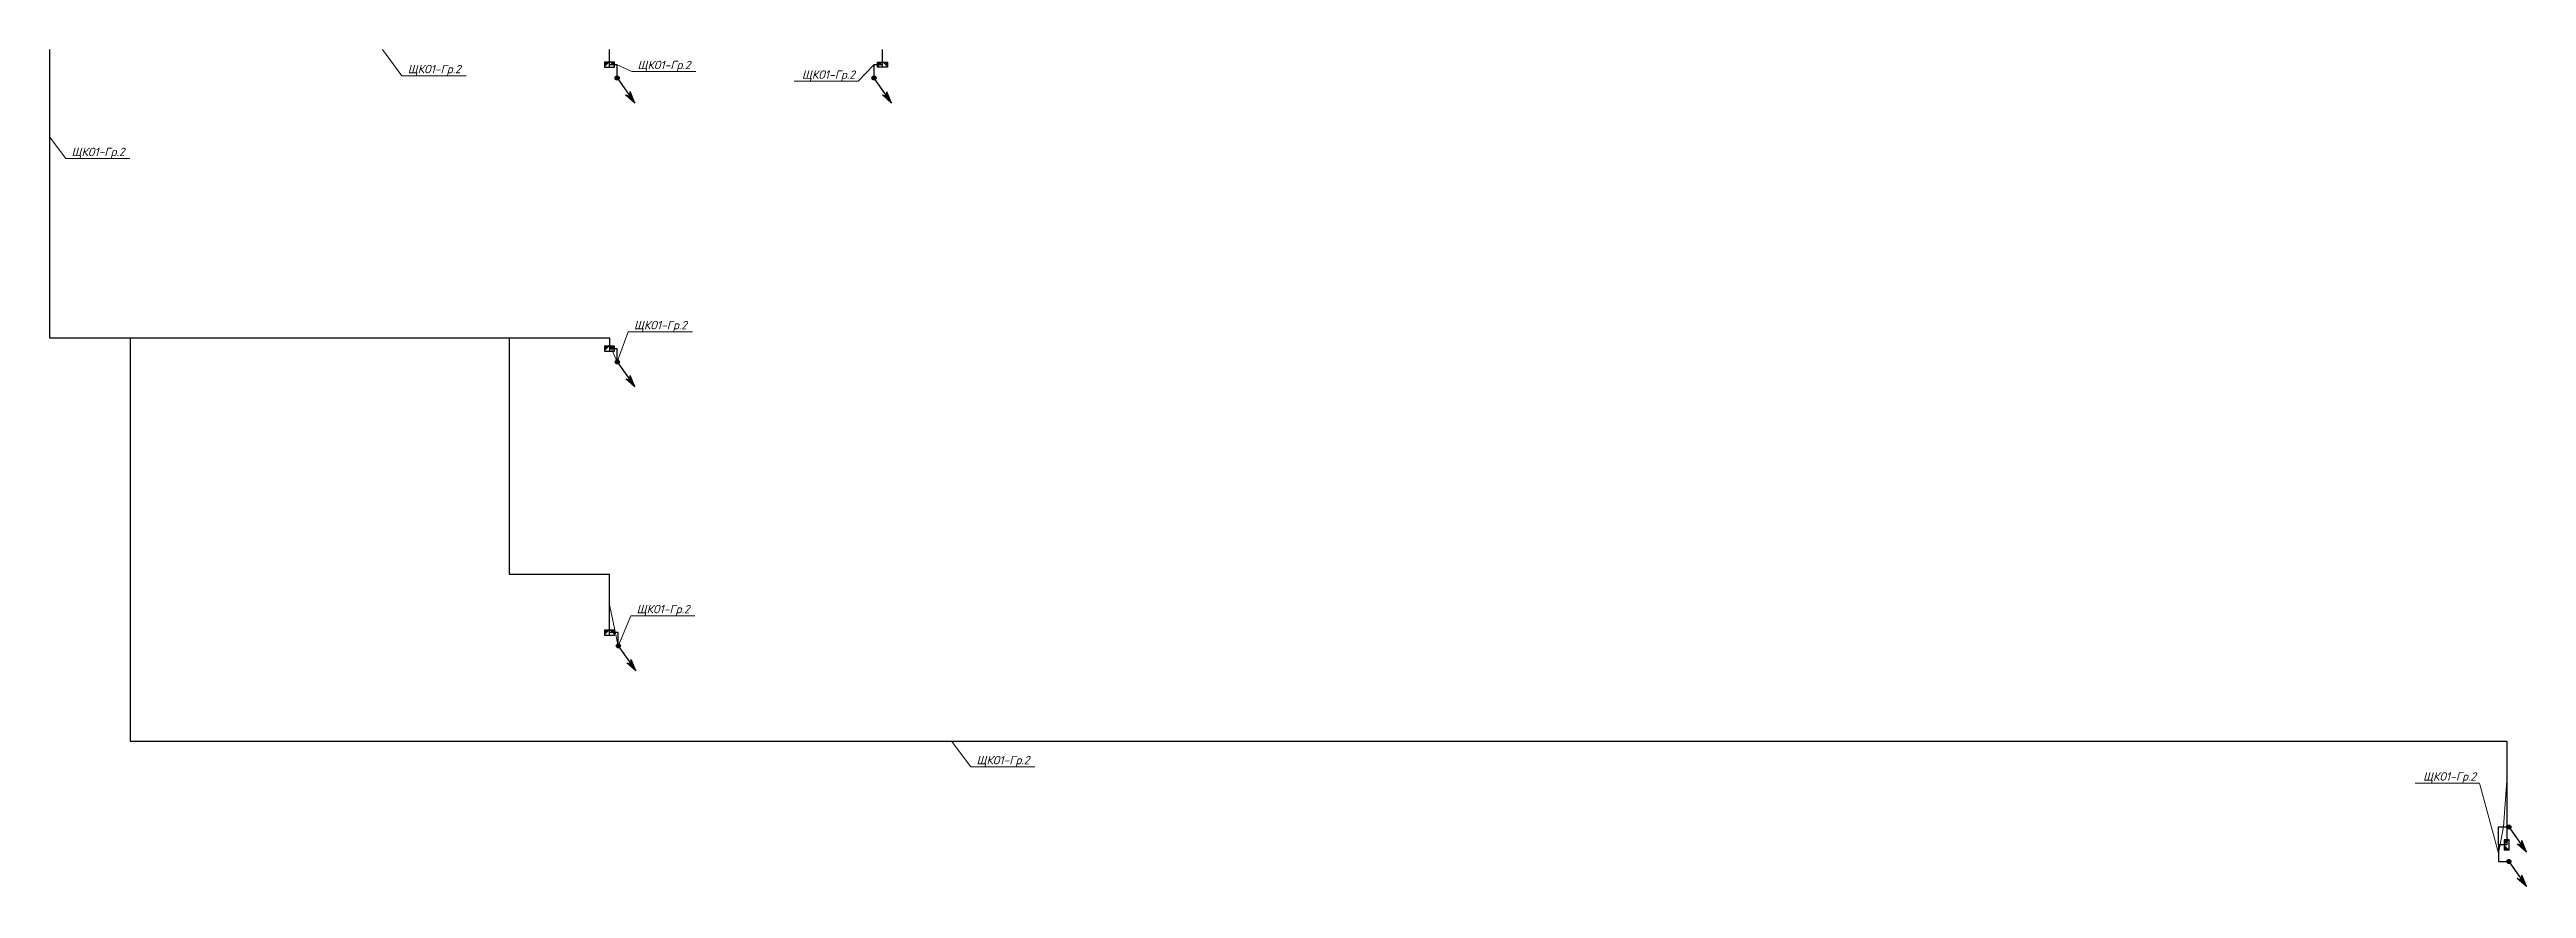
# Model space of a CAD drawing. Header units: millimetres. Extents: x 128978 to 991105, y 88203 to 186654.
# Drawn here: x 146676 to 220751, y 88203 to 113316 of the extents above; entities that cross this region are included whole.
import ezdxf
from ezdxf import colors
from ezdxf.entities.mleader import LeaderData, LeaderLine
from ezdxf.math import Vec2, Vec3

# ---------------------------------------------------------------- set-up
doc = ezdxf.new("R2010")
doc.units = ezdxf.units.MM
for name, color, linetype, lineweight in [('E_В лотку', 5, 'Kabl_in_Lotok', 30), ('E_Позначення', 7, 'Continuous', 15), ('E_Розп. мережі', 5, 'Continuous', 30), ('Кабельний обігрів труб', 220, 'Continuous', 30)]:
    doc.layers.add(name, color=color, linetype=linetype, lineweight=lineweight)
doc.styles.add('ГОСТ 2.304', font='isocpeui.ttf')
doc.linetypes.add('Kabl_in_Lotok', pattern='A,10,[130,ltypeshp.shx,S=1,R=0,X=0,Y=0],1,[130,ltypeshp.shx,S=1,R=90,X=0,Y=-1],1,[130,ltypeshp.shx,S=1,R=0,X=0,Y=0],10', length=22)

# ---------------------------------------------------------------- blocks, each defined once
blk = doc.blocks.new('*U188')
at = {"lineweight": -2}
h = blk.add_hatch(color=0, dxfattribs=at)
edge = h.paths.add_edge_path()
edge.add_arc((0.1, 0), 1.28, 0, 360)
h = blk.add_hatch(color=0, dxfattribs=at)
h.paths.add_polyline_path([(8.9, -16.1), (4, -10.6), (6.4, -11.7)])
h.paths.add_polyline_path([(8.9, -16.1), (6.4, -11.7), (6.9, -9)])
at = {"color": 0, "lineweight": -2}
for p, q in [((0.1, 0), (8.9, -16.1)), ((8.9, -16.1), (4, -10.6)), ((4, -10.6), (6.4, -11.7)), ((6.4, -11.7), (6.9, -9)), ((8.9, -16.1), (6.9, -9))]:
    blk.add_line(p, q, dxfattribs=at)
blk.add_circle((0.1, 0), 1.24, dxfattribs=at)
blk = doc.blocks.new('A$C9ae7e8a5')
h = blk.add_hatch(color=0)
h.dxf.hatch_style = 1
h.paths.add_polyline_path([(20, 189), (0, 40), (149, 20)])
h.paths.add_polyline_path([(149, 20), (297, 0), (317, 149)])
at = {"color": 0}
blk.add_lwpolyline([(297, 0), (0, 40), (20, 189), (317, 149)], close=True, dxfattribs=at)
blk = doc.blocks.new('_None')

msp = doc.modelspace()

# ---------------------------------------------------------------- linework, layer by layer
at = {"layer": 'E_В лотку', "ltscale": 80}
for points in [[(146675.6, 113316.2), (146675.6, 104686.2), (163426.1, 104686.2)], [(163426.1, 112786.2), (163426.1, 113316.2)], [(171586.1, 112786.2), (171586.1, 113316.2)], [(149091.1, 104686.2), (149091.1, 92616.2), (217956.1, 92616.2)], [(160421.1, 104686.2), (160421.1, 97616.2), (163426.1, 97616.2)], [(163426.1, 104686.2), (163426.1, 104286.2)], [(163426.1, 95786.2), (163426.1, 97616.2)], [(217956.1, 92616.2), (220161.1, 92616.2), (220161.1, 89511.8)]]:
    msp.add_lwpolyline(points, dxfattribs=at)
at = {"layer": 'E_Розп. мережі'}
for points in [[(163649.4, 112464.2), (163649.4, 112861.2), (163426.1, 112861.2)], [(171586.1, 112861.2), (171331.3, 112861.2), (171331.3, 112462)], [(163656.1, 103966.2), (163656.1, 104361.2), (163426.1, 104361.2)], [(163682.2, 95465.8), (163682.2, 95861.2), (163426.1, 95861.2)], [(219911.1, 89511.8), (219911.1, 90044.2), (220224.1, 90044.2)], [(220161.1, 89511.8), (219911.1, 89511.8), (219911.1, 89011.8), (220224.1, 89011.8)]]:
    msp.add_lwpolyline(points, dxfattribs=at)

# ---------------------------------------------------------------- block references
at = {"layer": 'Кабельний обігрів труб', "color": 40, "xscale": -1}
for p, rotation in [((163281.5, 112976.1), 172.2734664492228), ((163281.5, 104476.1), 172.2734664492228), ((163281.5, 95976.1), 172.2734664492228), ((220046.1, 89367.3), 262.2734664492228)]:
    msp.add_blockref('A$C9ae7e8a5', p, dxfattribs=dict(at, rotation=rotation))
at = {"layer": 'Кабельний обігрів труб', "color": 40, "rotation": 187.7265335507772}
msp.add_blockref('A$C9ae7e8a5', (171730.6, 112976.1), dxfattribs=at)
at = {"layer": 'Кабельний обігрів труб', "color": 40, "ltscale": 100, "xscale": 50.00000000000002, "yscale": 50.00000000000002, "zscale": 50.00000000000002, "rotation": 6.456950673942228}
for p in [(163643.9, 112463.6), (171325.7, 112461.4), (163650.5, 103965.6), (163680.4, 95465.6), (220218.5, 90043.6), (220218.5, 89011.3)]:
    msp.add_blockref('*U188', p, dxfattribs=at)

# ---------------------------------------------------------------- next in the draw order: leaders
at = {"layer": 'E_Позначення'}
ml = msp.add_multileader_mtext('Standard', dxfattribs=at)
ml.set_content('ЩКО1-Гр.2', color=256, style='ГОСТ 2.304')
ml.set_leader_properties(color=256, linetype='ByLayer', lineweight=-1)
ml.set_arrow_properties(name='NONE')
ml.build(insert=Vec2(0, 0))
ml.multileader.update_dxf_attribs({"has_dogleg": 0, "text_left_attachment_type": 6, "text_right_attachment_type": 6, "dogleg_length": 0, "arrow_head_size": 1})
ctx = ml.context
ctx.base_point, ctx.char_height, ctx.arrow_head_size, ctx.landing_gap_size, ctx.plane_origin = Vec3(157215.7, 112530.4), 250, 1, 100, Vec3(180019.3, 112889.5)
ctx.left_attachment, ctx.right_attachment, ctx.text_align_type = 6, 6, 2
notes = []
notes.append((ctx, [(0, (1, 1, 0), (157215.7, 112530.4), (1, 0), 0, [(0, [(156632.6, 113316.2)], 0, [])])]))
ctx.mtext.insert, ctx.mtext.alignment, ctx.mtext.flow_direction = Vec3(158974.4, 112855.4), 3, 5
ctx.mtext.has_bg_fill, ctx.mtext.bg_color, ctx.mtext.bg_scale_factor, ctx.mtext.bg_transparency, ctx.mtext.use_window_bg_color = 1, -1027028792, 1.5, 0, 1
ml = msp.add_multileader_mtext('Standard', dxfattribs=at)
ml.set_content('ЩКО1-Гр.2', color=256, style='ГОСТ 2.304')
ml.set_leader_properties(color=256, linetype='ByLayer', lineweight=-1)
ml.set_arrow_properties(name='NONE')
ml.build(insert=Vec2(0, 0))
ml.multileader.update_dxf_attribs({"has_dogleg": 0, "text_left_attachment_type": 6, "text_right_attachment_type": 6, "dogleg_length": 0, "arrow_head_size": 1})
ctx = ml.context
ctx.base_point, ctx.char_height, ctx.arrow_head_size, ctx.landing_gap_size, ctx.plane_origin = Vec3(164087.1, 112652.7), 250, 1, 100, Vec3(186890.8, 113011.8)
ctx.left_attachment, ctx.right_attachment, ctx.text_align_type = 6, 6, 2
notes.append((ctx, [(0, (1, 1, 0), (164087.1, 112652.7), (1, 0), 0, [(0, [(163649.4, 112861.2)], 0, [])])]))
ctx.mtext.insert, ctx.mtext.alignment, ctx.mtext.flow_direction = Vec3(165845.8, 112977.7), 3, 5
ctx.mtext.has_bg_fill, ctx.mtext.bg_color, ctx.mtext.bg_scale_factor, ctx.mtext.bg_transparency, ctx.mtext.use_window_bg_color = 1, -1027028792, 1.5, 0, 1
ml = msp.add_multileader_mtext('Standard', dxfattribs=at)
ml.set_content('ЩКО1-Гр.2', color=256, style='ГОСТ 2.304')
ml.set_leader_properties(color=256, linetype='ByLayer', lineweight=-1)
ml.set_arrow_properties(name='NONE')
ml.build(insert=Vec2(0, 0))
ml.multileader.update_dxf_attribs({"has_dogleg": 0, "text_left_attachment_type": 6, "text_right_attachment_type": 6, "dogleg_length": 0, "arrow_head_size": 1})
ctx = ml.context
ctx.base_point, ctx.char_height, ctx.arrow_head_size, ctx.landing_gap_size, ctx.plane_origin = Vec3(169004.2, 112365.1), 250, 1, 100, Vec3(191807.9, 112724.2)
ctx.left_attachment, ctx.right_attachment, ctx.text_align_type = 6, 6, 2
notes.append((ctx, [(1, (1, 1, 0), (170862.9, 112365.1), (-1, 0), 0, [(0, [(171331.3, 112861.2)], 0, [])])]))
ctx.mtext.insert, ctx.mtext.alignment, ctx.mtext.flow_direction = Vec3(170762.9, 112690.1), 3, 5
ctx.mtext.has_bg_fill, ctx.mtext.bg_color, ctx.mtext.bg_scale_factor, ctx.mtext.bg_transparency, ctx.mtext.use_window_bg_color = 1, -1027028792, 1.5, 0, 1
ml = msp.add_multileader_mtext('Standard', dxfattribs=at)
ml.set_content('ЩКО1-Гр.2', color=256, style='ГОСТ 2.304')
ml.set_leader_properties(color=256, linetype='ByLayer', lineweight=-1)
ml.set_arrow_properties(name='NONE')
ml.build(insert=Vec2(0, 0))
ml.multileader.update_dxf_attribs({"has_dogleg": 0, "text_left_attachment_type": 6, "text_right_attachment_type": 6, "dogleg_length": 0, "arrow_head_size": 1})
ctx = ml.context
ctx.base_point, ctx.char_height, ctx.arrow_head_size, ctx.landing_gap_size, ctx.plane_origin = Vec3(147161, 110051.3), 250, 1, 100, Vec3(169964.6, 110410.4)
ctx.left_attachment, ctx.right_attachment, ctx.text_align_type = 6, 6, 2
notes.append((ctx, [(0, (1, 1, 0), (147161, 110051.3), (1, 0), 0, [(0, [(146675.6, 110705.3)], 0, [])])]))
ctx.mtext.insert, ctx.mtext.alignment, ctx.mtext.flow_direction = Vec3(148919.7, 110376.3), 3, 5
ctx.mtext.has_bg_fill, ctx.mtext.bg_color, ctx.mtext.bg_scale_factor, ctx.mtext.bg_transparency, ctx.mtext.use_window_bg_color = 1, -1027028792, 1.5, 0, 1
ml = msp.add_multileader_mtext('Standard', dxfattribs=at)
ml.set_content('ЩКО1-Гр.2', color=256, style='ГОСТ 2.304')
ml.set_leader_properties(color=256, linetype='ByLayer', lineweight=-1)
ml.set_arrow_properties(name='NONE')
ml.build(insert=Vec2(0, 0))
ml.multileader.update_dxf_attribs({"has_dogleg": 0, "text_left_attachment_type": 6, "text_right_attachment_type": 6, "dogleg_length": 0, "arrow_head_size": 1})
ctx = ml.context
ctx.base_point, ctx.char_height, ctx.arrow_head_size, ctx.landing_gap_size, ctx.plane_origin = Vec3(163981.4, 104866.3), 250, 1, 100, Vec3(183514.4, 105522.8)
ctx.left_attachment, ctx.right_attachment, ctx.text_align_type = 6, 6, 2
notes.append((ctx, [(0, (1, 1, 0), (163981.4, 104866.3), (1, 0), 0, [(1, [(163426.1, 104486.2), (163656.1, 103966.2)], 0, [])])]))
ctx.mtext.insert, ctx.mtext.alignment, ctx.mtext.flow_direction = Vec3(165740.1, 105191.3), 3, 5
ctx.mtext.has_bg_fill, ctx.mtext.bg_color, ctx.mtext.bg_scale_factor, ctx.mtext.bg_transparency, ctx.mtext.use_window_bg_color = 1, -1027028792, 1.5, 0, 1
ml = msp.add_multileader_mtext('Standard', dxfattribs=at)
ml.set_content('ЩКО1-Гр.2', color=256, style='ГОСТ 2.304')
ml.set_leader_properties(color=256, linetype='ByLayer', lineweight=-1)
ml.set_arrow_properties(name='NONE')
ml.build(insert=Vec2(0, 0))
ml.multileader.update_dxf_attribs({"has_dogleg": 0, "text_left_attachment_type": 6, "text_right_attachment_type": 6, "dogleg_length": 0, "arrow_head_size": 1})
ctx = ml.context
ctx.base_point, ctx.char_height, ctx.arrow_head_size, ctx.landing_gap_size, ctx.plane_origin = Vec3(164060.6, 96365.6), 250, 1, 100, Vec3(186507, 96780)
ctx.left_attachment, ctx.right_attachment, ctx.text_align_type = 6, 6, 2
notes.append((ctx, [(0, (1, 1, 0), (164060.6, 96365.6), (1, 0), 0, [(1, [(163426.1, 96701.2), (163682.2, 95459.2)], 0, [])])]))
ctx.mtext.insert, ctx.mtext.alignment, ctx.mtext.flow_direction = Vec3(165819.3, 96690.6), 3, 5
ctx.mtext.has_bg_fill, ctx.mtext.bg_color, ctx.mtext.bg_scale_factor, ctx.mtext.bg_transparency, ctx.mtext.use_window_bg_color = 1, -1027028792, 1.5, 0, 1
ml = msp.add_multileader_mtext('Standard', dxfattribs=at)
ml.set_content('ЩКО1-Гр.2', color=256, style='ГОСТ 2.304')
ml.set_leader_properties(color=256, linetype='ByLayer', lineweight=-1)
ml.set_arrow_properties(name='NONE')
ml.build(insert=Vec2(0, 0))
ml.multileader.update_dxf_attribs({"has_dogleg": 0, "text_left_attachment_type": 6, "text_right_attachment_type": 6, "dogleg_length": 0, "arrow_head_size": 1})
ctx = ml.context
ctx.base_point, ctx.char_height, ctx.arrow_head_size, ctx.landing_gap_size, ctx.plane_origin = Vec3(174224.7, 91845.7), 250, 1, 100, Vec3(197028.4, 92204.8)
ctx.left_attachment, ctx.right_attachment, ctx.text_align_type = 6, 6, 2
notes.append((ctx, [(0, (1, 1, 0), (174224.7, 91845.7), (1, 0), 0, [(0, [(173653, 92616.2)], 0, [])])]))
ctx.mtext.insert, ctx.mtext.alignment, ctx.mtext.flow_direction = Vec3(175983.5, 92170.7), 3, 5
ctx.mtext.has_bg_fill, ctx.mtext.bg_color, ctx.mtext.bg_scale_factor, ctx.mtext.bg_transparency, ctx.mtext.use_window_bg_color = 1, -1027028792, 1.5, 0, 1
ml = msp.add_multileader_mtext('Standard', dxfattribs=at)
ml.set_content('ЩКО1-Гр.2', color=256, style='ГОСТ 2.304')
ml.set_leader_properties(color=256, linetype='ByLayer', lineweight=-1)
ml.set_arrow_properties(name='NONE')
ml.build(insert=Vec2(0, 0))
ml.multileader.update_dxf_attribs({"has_dogleg": 0, "text_left_attachment_type": 6, "text_right_attachment_type": 6, "dogleg_length": 0, "arrow_head_size": 1})
ctx = ml.context
ctx.base_point, ctx.char_height, ctx.arrow_head_size, ctx.landing_gap_size, ctx.plane_origin = Vec3(217485.5, 91356.3), 250, 1, 100, Vec3(240783.8, 90995.8)
ctx.left_attachment, ctx.right_attachment, ctx.text_align_type = 6, 6, 2
notes.append((ctx, [(1, (1, 1, 0), (219344.3, 91356.3), (-1, 0), 0, [(2, [(220161.1, 91422.5), (220067.6, 90044.2), (219911.1, 89261.8)], 0, [])])]))
ctx.mtext.insert, ctx.mtext.alignment, ctx.mtext.flow_direction = Vec3(219244.3, 91681.3), 3, 5
ctx.mtext.has_bg_fill, ctx.mtext.bg_color, ctx.mtext.bg_scale_factor, ctx.mtext.bg_transparency, ctx.mtext.use_window_bg_color = 1, -1027028792, 1.5, 0, 1
for ctx, leaders in notes:
    for number, flags, end, landing, length, lines in leaders:
        leader = LeaderData()
        leader.index, (leader.has_last_leader_line, leader.has_dogleg_vector, leader.attachment_direction) = number, flags
        leader.last_leader_point, leader.dogleg_vector, leader.dogleg_length = Vec3(end), Vec3(landing), length
        for number, points, colour, breaks in lines:
            line = LeaderLine()
            line.index, line.vertices, line.color, line.breaks = number, Vec3.list(points), colors.encode_raw_color(colour), breaks
            leader.lines.append(line)
        ctx.leaders.append(leader)

doc.saveas('drawing.dxf')
